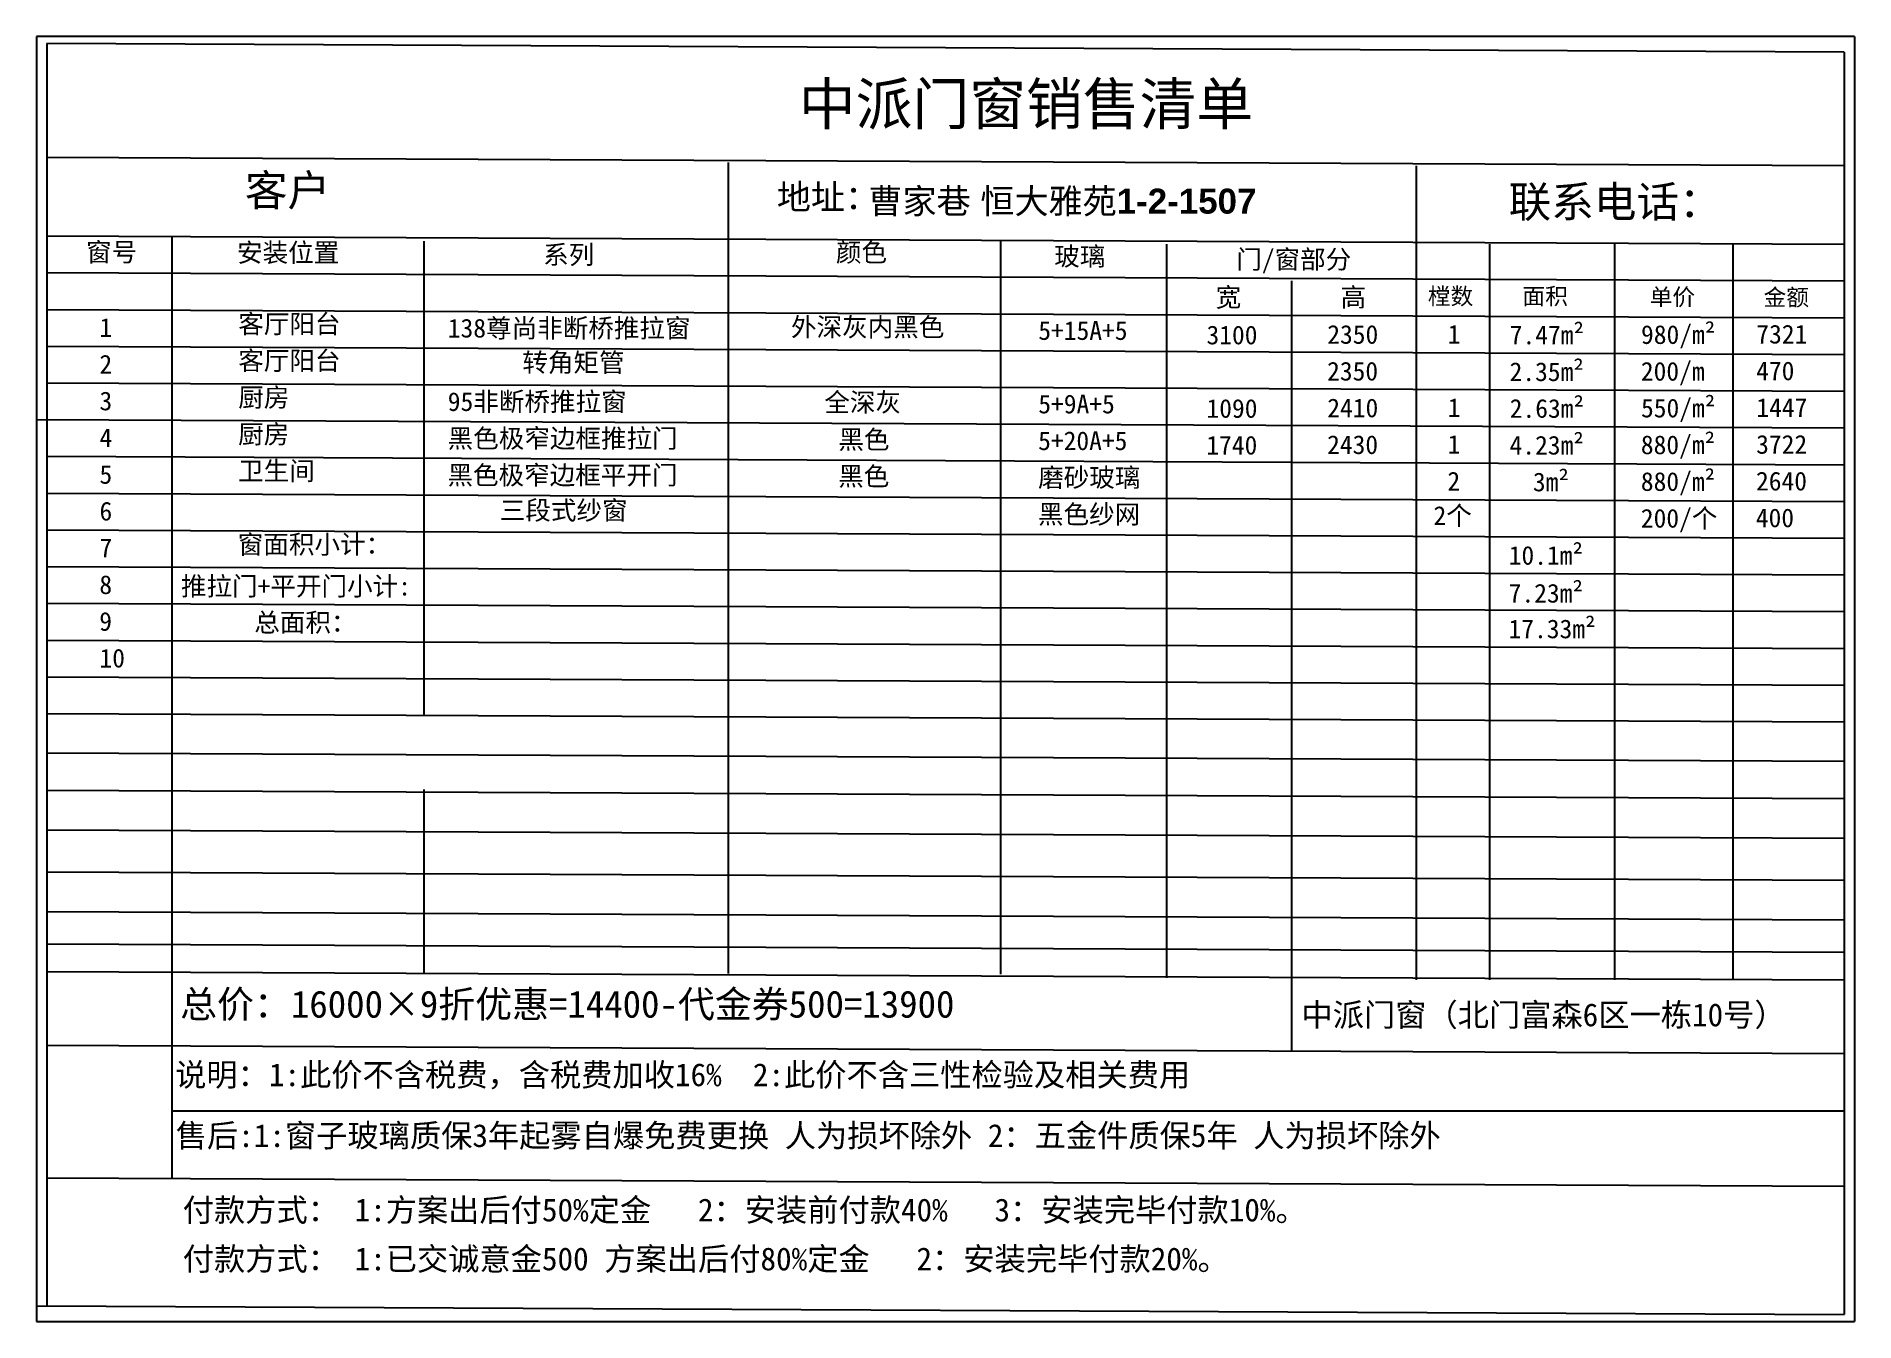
# Model space of a CAD drawing. Header units: inches. Extents: x -138455 to 599497, y -747149 to 13167.
# Drawn here: x 227701 to 236432, y -523510 to -517336 of the extents above; entities that cross this region are included whole.
import ezdxf

# ---------------------------------------------------------------- set-up
doc = ezdxf.new("R2010")
doc.units = ezdxf.units.IN
doc.header["$MEASUREMENT"] = 0
doc.layers.add('0 @ 1', color=7, linetype='Continuous')
doc.styles.add('Annotative', font='arialbd.ttf')

msp = doc.modelspace()

# ---------------------------------------------------------------- texts
at = {"layer": '0 @ 1', "style": 'Annotative'}
msp.add_text('曹家巷 恒大雅苑1-2-1507', height=120, dxfattribs=at).set_placement((231696.3, -518187.8))
at = {"layer": '0 @ 1', "attachment_point": 1, "style": 'Annotative'}
for s, width, heights, insert, char_height in [('{\\fSimSun|b1|i0|c134|p2;中派门窗销售清单}', 2802.276, [0], (231361.9, -517560.7), 200), ('{\\fSimSun|b1|i0|c134|p2;客户}', 485.592, [0], (228702.1, -518000.8), 150), ('{\\fSimSun|b1|i0|c134|p2;地址：}', 3483.473, [0], (231256.7, -518047.5), 120), ('{\\fSimSun|b1|i0|c134|p2;联系电话：}', 1409.924, [0], (234770.8, -518055.8), 150), ('{\\fSimSun|b1|i0|c134|p2;窗号}', 485.592, [0], (227939.4, -518327.3), 90), ('{\\fSimSun|b1|i0|c134|p2;安装位置}', 706.927, [0], (228664.2, -518329.8), 90), ('{\\fSimSun|b1|i0|c134|p2;系列}', 485.592, [0], (230134.3, -518339.9), 90), ('{\\fSimSun|b1|i0|c134|p2;颜色}', 485.592, [0], (231540.4, -518328.6), 90), ('{\\fSimSun|b1|i0|c134|p2;玻璃}', 485.592, [0], (232588.7, -518347.6), 90), ('{\\fSimSun|b1|i0|c134|p2;门/窗部分}', 603.897, [0], (233462.7, -518362.3), 90), ('{\\fSimSun|b1|i0|c134|p2;宽 }', 603.897, [0], (233363.9, -518544.3), 90), ('{\\fSimSun|b1|i0|c134|p2;高 }', 603.897, [0], (233963.9, -518544.3), 90), ('{\\fSimSun|b1|i0|c134|p2;樘数}', 603.897, [0], (234382.7, -518544.5), 80), ('{\\fSimSun|b1|i0|c134|p2;面积}', 603.897, [0], (234837.1, -518544.5), 80), ('{\\fSimSun|b1|i0|c134|p2;单价}', 603.897, [0], (235448.1, -518548.3), 80), ('{\\fSimSun|b1|i0|c134|p2;金额}', 603.897, [0], (235995.1, -518549.7), 80), ('{\\fSimSun|b1|i0|c134|p2;客厅阳台}', 1226.654, [0], (228670.2, -518672.5), 90), ('{\\fSimSun|b1|i0|c134|p2;1}', 485.592, [0], (228003.7, -518689.6), 90), ('{\\fSimSun|b1|i0|c134|p2;138尊尚非断桥推拉窗}', 1528.495, [129], (229676.4, -518692.8), 90), ('{\\fSimSun|b1|i0|c134|p2;外深灰内黑色}', 1460.301, [0], (231324.5, -518687.5), 90), ('{\\fSimSun|b1|i0|c134|p2;5+15A+5}', 1460.301, [0], (232512.2, -518704.3), 90), ('{\\fSimSun|b1|i0|c134|p2;3100}', 1460.301, [0], (233319.8, -518725.6), 90), ('{\\fSimSun|b1|i0|c134|p2;2350}', 1460.301, [0], (233899.9, -518723), 90), ('{\\fSimSun|b1|i0|c134|p2;1}', 102.542, [0], (234478.5, -518721.8), 90), ('{\\fSimSun|b1|i0|c134|p2;7.47m²}', 1460.301, [0], (234776.1, -518725.5), 90), ('{\\fSimSun|b1|i0|c134|p2;980/m²}', 1460.301, [0], (235406.5, -518723.6), 90), ('{\\fSimSun|b1|i0|c134|p2;7321}', 1460.301, [0], (235960.3, -518721.6), 90), ('{\\fSimSun|b1|i0|c134|p2;客厅阳台}', 1226.654, [0], (228670.2, -518848.9), 90), ('{\\fSimSun|b1|i0|c134|p2;2}', 485.592, [0], (228003.7, -518866), 90), ('{\\fSimSun|b1|i0|c134|p2;转角矩管}', 1528.495, [129], (230034.3, -518857.6), 90), ('{\\fSimSun|b1|i0|c134|p2;2350}', 1460.301, [0], (233899.1, -518899.5), 90), ('{\\fSimSun|b1|i0|c134|p2;2.35m²}', 1460.301, [0], (234775.3, -518902), 90), ('{\\fSimSun|b1|i0|c134|p2;200/m}', 1460.301, [0], (235405.7, -518900.1), 90), ('{\\fSimSun|b1|i0|c134|p2;470}', 1460.301, [0], (235959.5, -518898.1), 90), ('{\\fSimSun|b1|i0|c134|p2;3}', 485.592, [0], (228003.7, -519042.5), 90), ('{\\fSimSun|b1|i0|c134|p2;厨房}', 1226.654, [0], (228670.2, -519025.4), 90), ('{\\fSimSun|b1|i0|c134|p2;95非断桥推拉窗}', 1528.495, [129], (229676.4, -519045.7), 90), ('{\\fSimSun|b1|i0|c134|p2;全深灰}', 1460.301, [0], (231484.8, -519048.6), 90), ('{\\fSimSun|b1|i0|c134|p2;5+9A+5}', 1460.301, [0], (232512.2, -519057.2), 90), ('{\\fSimSun|b1|i0|c134|p2;1090}', 1460.301, [0], (233319.8, -519078.5), 90), ('{\\fSimSun|b1|i0|c134|p2;2410}', 1460.301, [0], (233899.9, -519076), 90), ('{\\fSimSun|b1|i0|c134|p2;1}', 102.542, [0], (234478.5, -519074.7), 90), ('{\\fSimSun|b1|i0|c134|p2;2.63m²}', 1460.301, [0], (234776.1, -519078.5), 90), ('{\\fSimSun|b1|i0|c134|p2;550/m²}', 1460.301, [0], (235406.5, -519076.6), 90), ('{\\fSimSun|b1|i0|c134|p2;1447}', 1460.301, [0], (235960.3, -519074.6), 90), ('{\\fSimSun|b1|i0|c134|p2;4}', 485.592, [0], (228003.7, -519219), 90), ('{\\fSimSun|b1|i0|c134|p2;厨房}', 1226.654, [0], (228669.4, -519201.9), 90), ('{\\fSimSun|b1|i0|c134|p2;黑色极窄边框推拉门}', 1528.495, [129], (229675.5, -519222.2), 90), ('{\\fSimSun|b1|i0|c134|p2;黑色}', 1460.301, [0], (231551.9, -519227.6), 90), ('{\\fSimSun|b1|i0|c134|p2;5+20A+5}', 1460.301, [0], (232511.4, -519233.7), 90), ('{\\fSimSun|b1|i0|c134|p2;1740}', 1460.301, [0], (233319, -519255), 90), ('{\\fSimSun|b1|i0|c134|p2;2430}', 1460.301, [0], (233899.1, -519252.5), 90), ('{\\fSimSun|b1|i0|c134|p2;1}', 102.542, [0], (234477.7, -519251.2), 90), ('{\\fSimSun|b1|i0|c134|p2;4.23m²}', 1460.301, [0], (234775.3, -519255), 90), ('{\\fSimSun|b1|i0|c134|p2;880/m²}', 1460.301, [0], (235405.7, -519253), 90), ('{\\fSimSun|b1|i0|c134|p2;3722}', 1460.301, [0], (235959.5, -519251.1), 90), ('{\\fSimSun|b1|i0|c134|p2;5}', 485.592, [0], (228003.7, -519395.4), 90), ('{\\fSimSun|b1|i0|c134|p2;卫生间}', 1226.654, [0], (228669.4, -519378.5), 90), ('{\\fSimSun|b1|i0|c134|p2;黑色极窄边框平开门}', 1528.495, [129], (229674.7, -519398.8), 90), ('{\\fSimSun|b1|i0|c134|p2;黑色}', 1460.301, [0], (231551.1, -519404.1), 90), ('{\\fSimSun|b1|i0|c134|p2;磨砂玻璃}', 1460.301, [0], (232511.4, -519410.2), 90), ('{\\fSimSun|b1|i0|c134|p2;2}', 102.542, [0], (234476.9, -519427.7), 90), ('{\\fSimSun|b1|i0|c134|p2;3m²}', 1460.301, [0], (234887.3, -519431.5), 90), ('{\\fSimSun|b1|i0|c134|p2;880/m²}', 1460.301, [0], (235405.7, -519429.5), 90), ('{\\fSimSun|b1|i0|c134|p2;2640}', 1460.301, [0], (235958.7, -519427.5), 90), ('{\\fSimSun|b1|i0|c134|p2;6}', 485.592, [0], (228003.7, -519571.9), 90), ('{\\fSimSun|b1|i0|c134|p2;三段式纱窗}', 1528.495, [129], (229926.1, -519567.7), 90), ('{\\fSimSun|b1|i0|c134|p2;黑色纱网}', 1460.301, [0], (232510.6, -519586.6), 90), ('{\\fSimSun|b1|i0|c134|p2;2个}', 455.775, [0], (234410.1, -519593), 90), ('{\\fSimSun|b1|i0|c134|p2;200/个}', 1460.301, [0], (235405.7, -519606), 90), ('{\\fSimSun|b1|i0|c134|p2;400}', 1460.301, [0], (235957.9, -519604), 90), ('{\\fSimSun|b1|i0|c134|p2;7}', 485.592, [0], (228003.7, -519748.4), 90), ('{\\fSimSun|b1|i0|c134|p2;窗面积小计：}', 1226.654, [0], (228667.8, -519731.5), 90), ('{\\fSimSun|b1|i0|c134|p2;10.1m²}', 1460.301, [0], (234771.2, -519784.3), 90), ('{\\fSimSun|b1|i0|c134|p2;8}', 485.592, [0], (228003.2, -519924.9), 90), ('{\\fSimSun|b1|i0|c134|p2;推拉门+平开门小计:}', 1226.654, [0], (228394.9, -519932.1), 90), ('{\\fSimSun|b1|i0|c134|p2;7.23m²}', 1460.301, [0], (234771.2, -519966), 90), ('{\\fSimSun|b1|i0|c134|p2;9}', 485.592, [0], (228002.7, -520101.3), 90), ('{\\fSimSun|b1|i0|c134|p2;总面积：}', 1226.654, [0], (228747.1, -520106.2), 90), ('{\\fSimSun|b1|i0|c134|p2;17.33m²}', 1460.301, [0], (234770.4, -520137.3), 90), ('{\\fSimSun|b1|i0|c134|p2;10}', 485.592, [0], (228003.7, -520277.8), 90), ('{\\fSimSun|b1|i0|c134|p2;总价：16000×9折优惠=14400-代金券500=13900}', 5602.533, [0], (228391.1, -521919.7), 130), ('{\\fSimSun|b1|i0|c134|p2;中派门窗（北门富森6区一栋10号）}', 2734.804, [0], (233776, -521981.1), 110), ('{\\fSimSun|b1|i0|c134|p2;说明：1:此价不含税费，含税费加收16%  2:此价不含三性检验及相关费用}', 6113.097, [0], (228367, -522268.8), 110), ('{\\fSimSun|b1|i0|c134|p2;售后:1:窗子玻璃质保3年起雾自爆免费更换 人为损坏除外 2：五金件质保5年 人为损坏除外  }', 6510.182, [0], (228369.7, -522561), 110), ('{\\fSimSun|b1|i0|c134|p2;付款方式： 1:方案出后付50%定金   2：安装前付款40%   3：安装完毕付款10%。}', 7146.186, [0], (228403.6, -522918.3), 110), ('{\\fSimSun|b1|i0|c134|p2;付款方式： 1:已交诚意金500 方案出后付80%定金   2：安装完毕付款20%。}', 7146.186, [0], (228403.6, -523153.3), 110)]:
    msp.add_mtext_dynamic_manual_height_columns(s, width=width, gutter_width=903.5, heights=heights, dxfattribs=dict(at, insert=insert, char_height=char_height))

# ---------------------------------------------------------------- linework, layer by layer
for p, q in [((227700.7, -517336.3), (227700.7, -523509.7)), ((236432.3, -517336.3), (227700.7, -517336.3)), ((236432.3, -517336.3), (236432.3, -523509.7)), ((236382.3, -517411.5), (227750.7, -517371.3)), ((227750.7, -517371.3), (227750.7, -523434.6)), ((236382.3, -517411.5), (236382.3, -523474.7)), ((236382.3, -517957.8), (227750.7, -517917.7)), ((231022.4, -517942.8), (231022.4, -520629.7)), ((234327.3, -517957.8), (234327.3, -520619.4)), ((227750.7, -518294.7), (236382.3, -518334.8)), ((228350.7, -518294.7), (228350.7, -519882.9)), ((229560.7, -518319.8), (229560.7, -520597.1)), ((232331, -518319.8), (232331, -521840.7)), ((233127.3, -518334.8), (233127.3, -521858.6)), ((234678.4, -518334.8), (234678.4, -521868.3)), ((235278.4, -518334.8), (235278.4, -519923.1)), ((235847.7, -518334.8), (235847.7, -521868.3)), ((227750.7, -518471.2), (236382.3, -518511.3)), ((233727.3, -518511.3), (233727.3, -520616.6)), ((227750.7, -518647.6), (236382.3, -518687.8)), ((227750.7, -518824.1), (236382.3, -518864.2)), ((227750.7, -519000.6), (236382.3, -519040.7)), ((227700.7, -519177.1), (236382.3, -519217.2)), ((227750.7, -519353.5), (236382.3, -519393.7)), ((227750.7, -519530), (236382.3, -519570.1)), ((227750.7, -519706.5), (236382.3, -519746.6)), ((227750.7, -519882.9), (236382.3, -519923.1)), ((228350.7, -519882.9), (228350.7, -522819.1)), ((235278.4, -519923.1), (235278.4, -521868.3)), ((227750.7, -520059.4), (236382.3, -520099.5)), ((227750.7, -520235.9), (236382.3, -520276)), ((227750.7, -520412.3), (236382.3, -520452.5)), ((227750.7, -520588.8), (236382.3, -520628.9)), ((231022.4, -520629.7), (231022.4, -521837.4)), ((233727.3, -520616.8), (233727.3, -521868.3)), ((234327.3, -520619.5), (234327.3, -521868.3)), ((227750.7, -520778), (236382.3, -520818.2)), ((227750.7, -520956.3), (236382.3, -520996.4)), ((229560.7, -520954.4), (229560.7, -521833.1)), ((227750.7, -521146.9), (236382.3, -521187)), ((227750.7, -521348.7), (236382.3, -521388.8)), ((227750.7, -521539.3), (236382.3, -521579.5)), ((227750.7, -521695.2), (236382.3, -521735.4)), ((227750.7, -521828.2), (236382.3, -521868.3)), ((233727.3, -521868.3), (233727.3, -522213.3)), ((227750.7, -522181.1), (236382.3, -522221.2)), ((228350.7, -522497.4), (236382.3, -522497.4)), ((227750.7, -522819.1), (236382.3, -522859.2)), ((227700.7, -523434.6), (236382.3, -523474.7)), ((227700.7, -523509.7), (236432.3, -523509.7))]:
    msp.add_line(p, q)

msp.set_redraw_order([(e.dxf.handle, doc.entitydb.next_handle()) for e in msp.query("TEXT MTEXT ATTDEF DIMENSION ARC_DIMENSION")])  # texts and dimensions are drawn at this point

doc.saveas('drawing.dxf')
